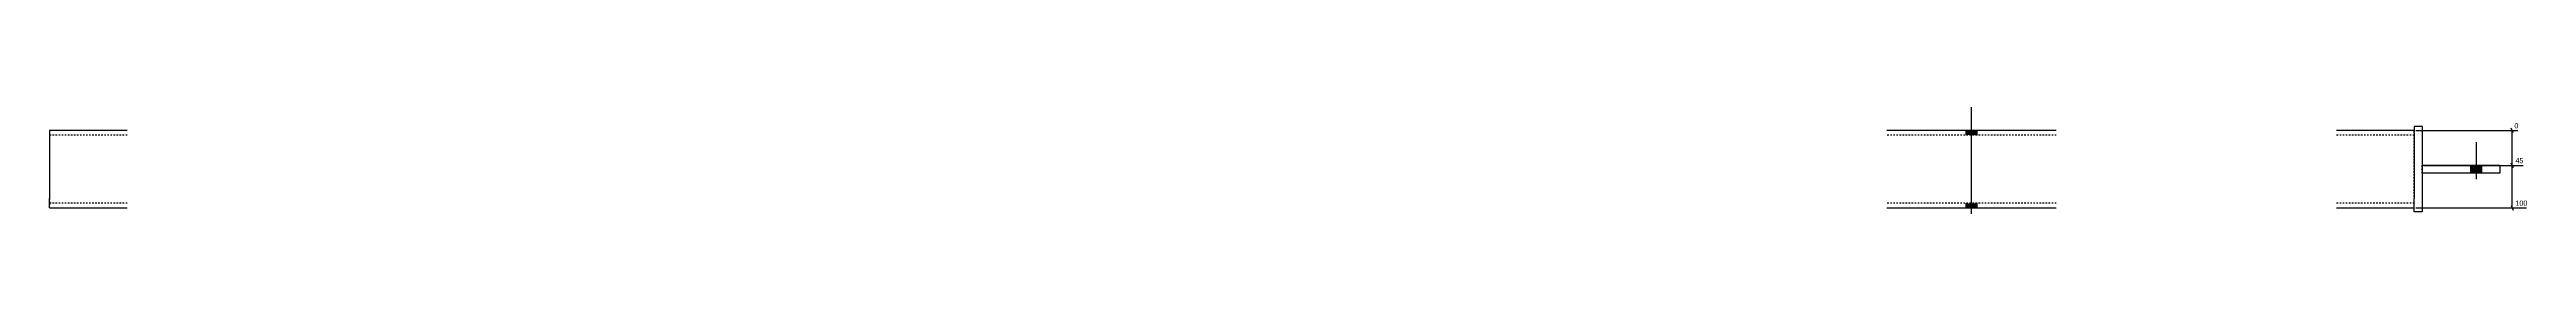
# Model space of a CAD drawing. Header units: millimetres. Extents: x 17 to 19271, y 5 to 1053.
# Drawn here: x 7245 to 10434, y 5 to 142 of the extents above; entities that cross this region are included whole.
import ezdxf

# ---------------------------------------------------------------- set-up
doc = ezdxf.new("R2010")
doc.units = ezdxf.units.MM
doc.linetypes.add('DXK_LINE_DOT2', pattern=[3.9198, 1.9599, -1.9599])
doc.layers.add('MÅLSÆTNING', color=7, linetype='Continuous')
doc.layers.add('STÅL', color=7, linetype='Continuous')
doc.styles.add('Arial Narrow', font='ARIALN.TTF', dxfattribs={"height": 0.2})

msp = doc.modelspace()

# ---------------------------------------------------------------- hatches: boundary and pattern name
at = {"layer": 'STÅL', "linetype": 'Continuous'}
for points in [[(9726.8, 112.3), (9712.8, 112.3), (9712.8, 106.3), (9726.8, 106.3)], [(9726.8, 112.3), (9712.8, 112.3), (9712.8, 106.3), (9726.8, 106.3)], [(10376.8, 67.3), (10362.8, 67.3), (10362.8, 57.3), (10376.8, 57.3)], [(10376.8, 67.3), (10362.8, 67.3), (10362.8, 57.3), (10376.8, 57.3)], [(9726.8, 18.3), (9712.8, 18.3), (9712.8, 12.3), (9726.8, 12.3)], [(9726.8, 18.3), (9712.8, 18.3), (9712.8, 12.3), (9726.8, 12.3)]]:
    msp.add_hatch(color=96, dxfattribs=at).paths.add_polyline_path(points)

# ---------------------------------------------------------------- linework, layer by layer
at = {"layer": 'MÅLSÆTNING', "color": 7, "linetype": 'Continuous'}
for p, q in [((10291.8, 112.3), (10423.1, 112.3)), ((10417, 109.3), (10414.6, 115.3)), ((10415.8, 67.3), (10415.8, 112.3)), ((10301.8, 67.3), (10429.9, 67.3)), ((10301.8, 67.3), (10429.9, 67.3)), ((10414.6, 70.3), (10417, 64.3)), ((10417, 64.3), (10414.6, 70.3)), ((10415.8, 12.3), (10415.8, 67.3)), ((10291.8, 12.3), (10434.1, 12.3)), ((10414.6, 15.3), (10417, 9.3))]:
    msp.add_line(p, q, dxfattribs=at)
at = {"layer": 'STÅL', "color": 96, "linetype": 'Continuous'}
for p, q in [((9719.8, 4.8), (9719.8, 142.3)), ((9719.8, 4.8), (9719.8, 142.3)), ((9712.8, 106.3), (9712.8, 112.3)), ((9712.8, 106.3), (9712.8, 112.3)), ((9726.8, 106.3), (9726.8, 112.3)), ((9726.8, 106.3), (9726.8, 112.3)), ((10369.8, 49.3), (10369.8, 97.3)), ((10369.8, 49.3), (10369.8, 97.3)), ((10362.8, 57.3), (10362.8, 67.3)), ((10362.8, 57.3), (10362.8, 67.3)), ((10376.8, 57.3), (10376.8, 67.3)), ((10376.8, 57.3), (10376.8, 67.3)), ((9712.8, 12.3), (9712.8, 18.3)), ((9712.8, 12.3), (9712.8, 18.3)), ((9726.8, 12.3), (9726.8, 18.3)), ((9726.8, 12.3), (9726.8, 18.3))]:
    msp.add_line(p, q, dxfattribs=at)
at = {"layer": 'STÅL', "color": 2, "linetype": 'Continuous'}
for p, q in [((7244.8, 112.3), (7244.8, 100.3)), ((7344.8, 112.3), (7244.8, 112.3)), ((7244.8, 100.3), (7244.8, 24.3)), ((9828.8, 112.3), (9610.8, 112.3)), ((10289.8, 112.3), (10189.8, 112.3)), ((10289.8, 117.3), (10289.8, 109.8)), ((10299.8, 117.3), (10289.8, 117.3)), ((10289.8, 108.8), (10289.8, 109.8)), ((10289.8, 108.8), (10289.8, 100.3)), ((10289.8, 100.3), (10289.8, 24.3)), ((10299.8, 117.3), (10299.8, 67.3)), ((10399.8, 67.3), (10299.8, 67.3)), ((10299.8, 67.3), (10299.8, 57.3)), ((10399.8, 67.3), (10399.8, 57.3)), ((10399.8, 57.3), (10299.8, 57.3)), ((10299.8, 57.3), (10299.8, 7.3)), ((7244.8, 13.2), (7244.8, 24.3)), ((7244.8, 12.3), (7244.8, 13.2)), ((7244.8, 12.3), (7344.8, 12.3)), ((9610.8, 12.3), (9828.8, 12.3)), ((10189.8, 12.3), (10289.8, 12.3)), ((10289.8, 14.8), (10289.8, 24.3)), ((10289.8, 7.3), (10289.8, 14.8)), ((10299.8, 7.3), (10289.8, 7.3))]:
    msp.add_line(p, q, dxfattribs=at)
at = {"layer": 'STÅL', "color": 7, "linetype": 'DXK_LINE_DOT2'}
for p, q in [((7244.8, 112.3), (7244.8, 111.4)), ((7244.8, 111.4), (7244.8, 108.8)), ((7344.8, 106.3), (7244.8, 106.3)), ((9828.8, 106.3), (9610.8, 106.3)), ((10289.8, 106.3), (10189.8, 106.3)), ((10289.8, 109.8), (10289.8, 112.3)), ((10289.8, 14.8), (10289.8, 109.8)), ((10299.8, 57.3), (10299.8, 67.3)), ((7244.8, 24.3), (7244.8, 19.7)), ((7244.8, 19.7), (7244.8, 18.8)), ((7244.8, 18.8), (7244.8, 18.3)), ((7344.8, 18.3), (7244.8, 18.3)), ((7244.8, 18.3), (7244.8, 15.8)), ((9828.8, 18.3), (9610.8, 18.3)), ((10289.8, 18.3), (10189.8, 18.3)), ((10289.8, 13.2), (10289.8, 14.8)), ((10289.8, 12.3), (10289.8, 13.2))]:
    msp.add_line(p, q, dxfattribs=at)

# ---------------------------------------------------------------- next in the draw order: wipeouts: each hides what was drawn before it
at = {"color": 0, "linetype": 'Continuous'}
for points in [[(10424.5, 113.7), (10424.5, 123.5), (10417.4, 123.5), (10417.4, 113.7)], [(10430, 68.7), (10430, 78.5), (10418.7, 78.5), (10418.7, 68.7)], [(10434.3, 13.7), (10434.3, 23.5), (10418.7, 23.5), (10418.7, 13.7)]]:
    msp.add_wipeout(points, dxfattribs=at).dxf.layer = 'MÅLSÆTNING'

# ---------------------------------------------------------------- next in the draw order: texts
at = {"layer": 'MÅLSÆTNING', "color": 3, "linetype": 'Continuous', "style": 'Arial Narrow'}
for s, p in [('0', (10418.8, 115.1)), ('45', (10420.1, 70.1)), ('100', (10420.1, 15.1))]:
    msp.add_text(s, height=6.68, dxfattribs=at).set_placement(p)

doc.saveas('drawing.dxf')
